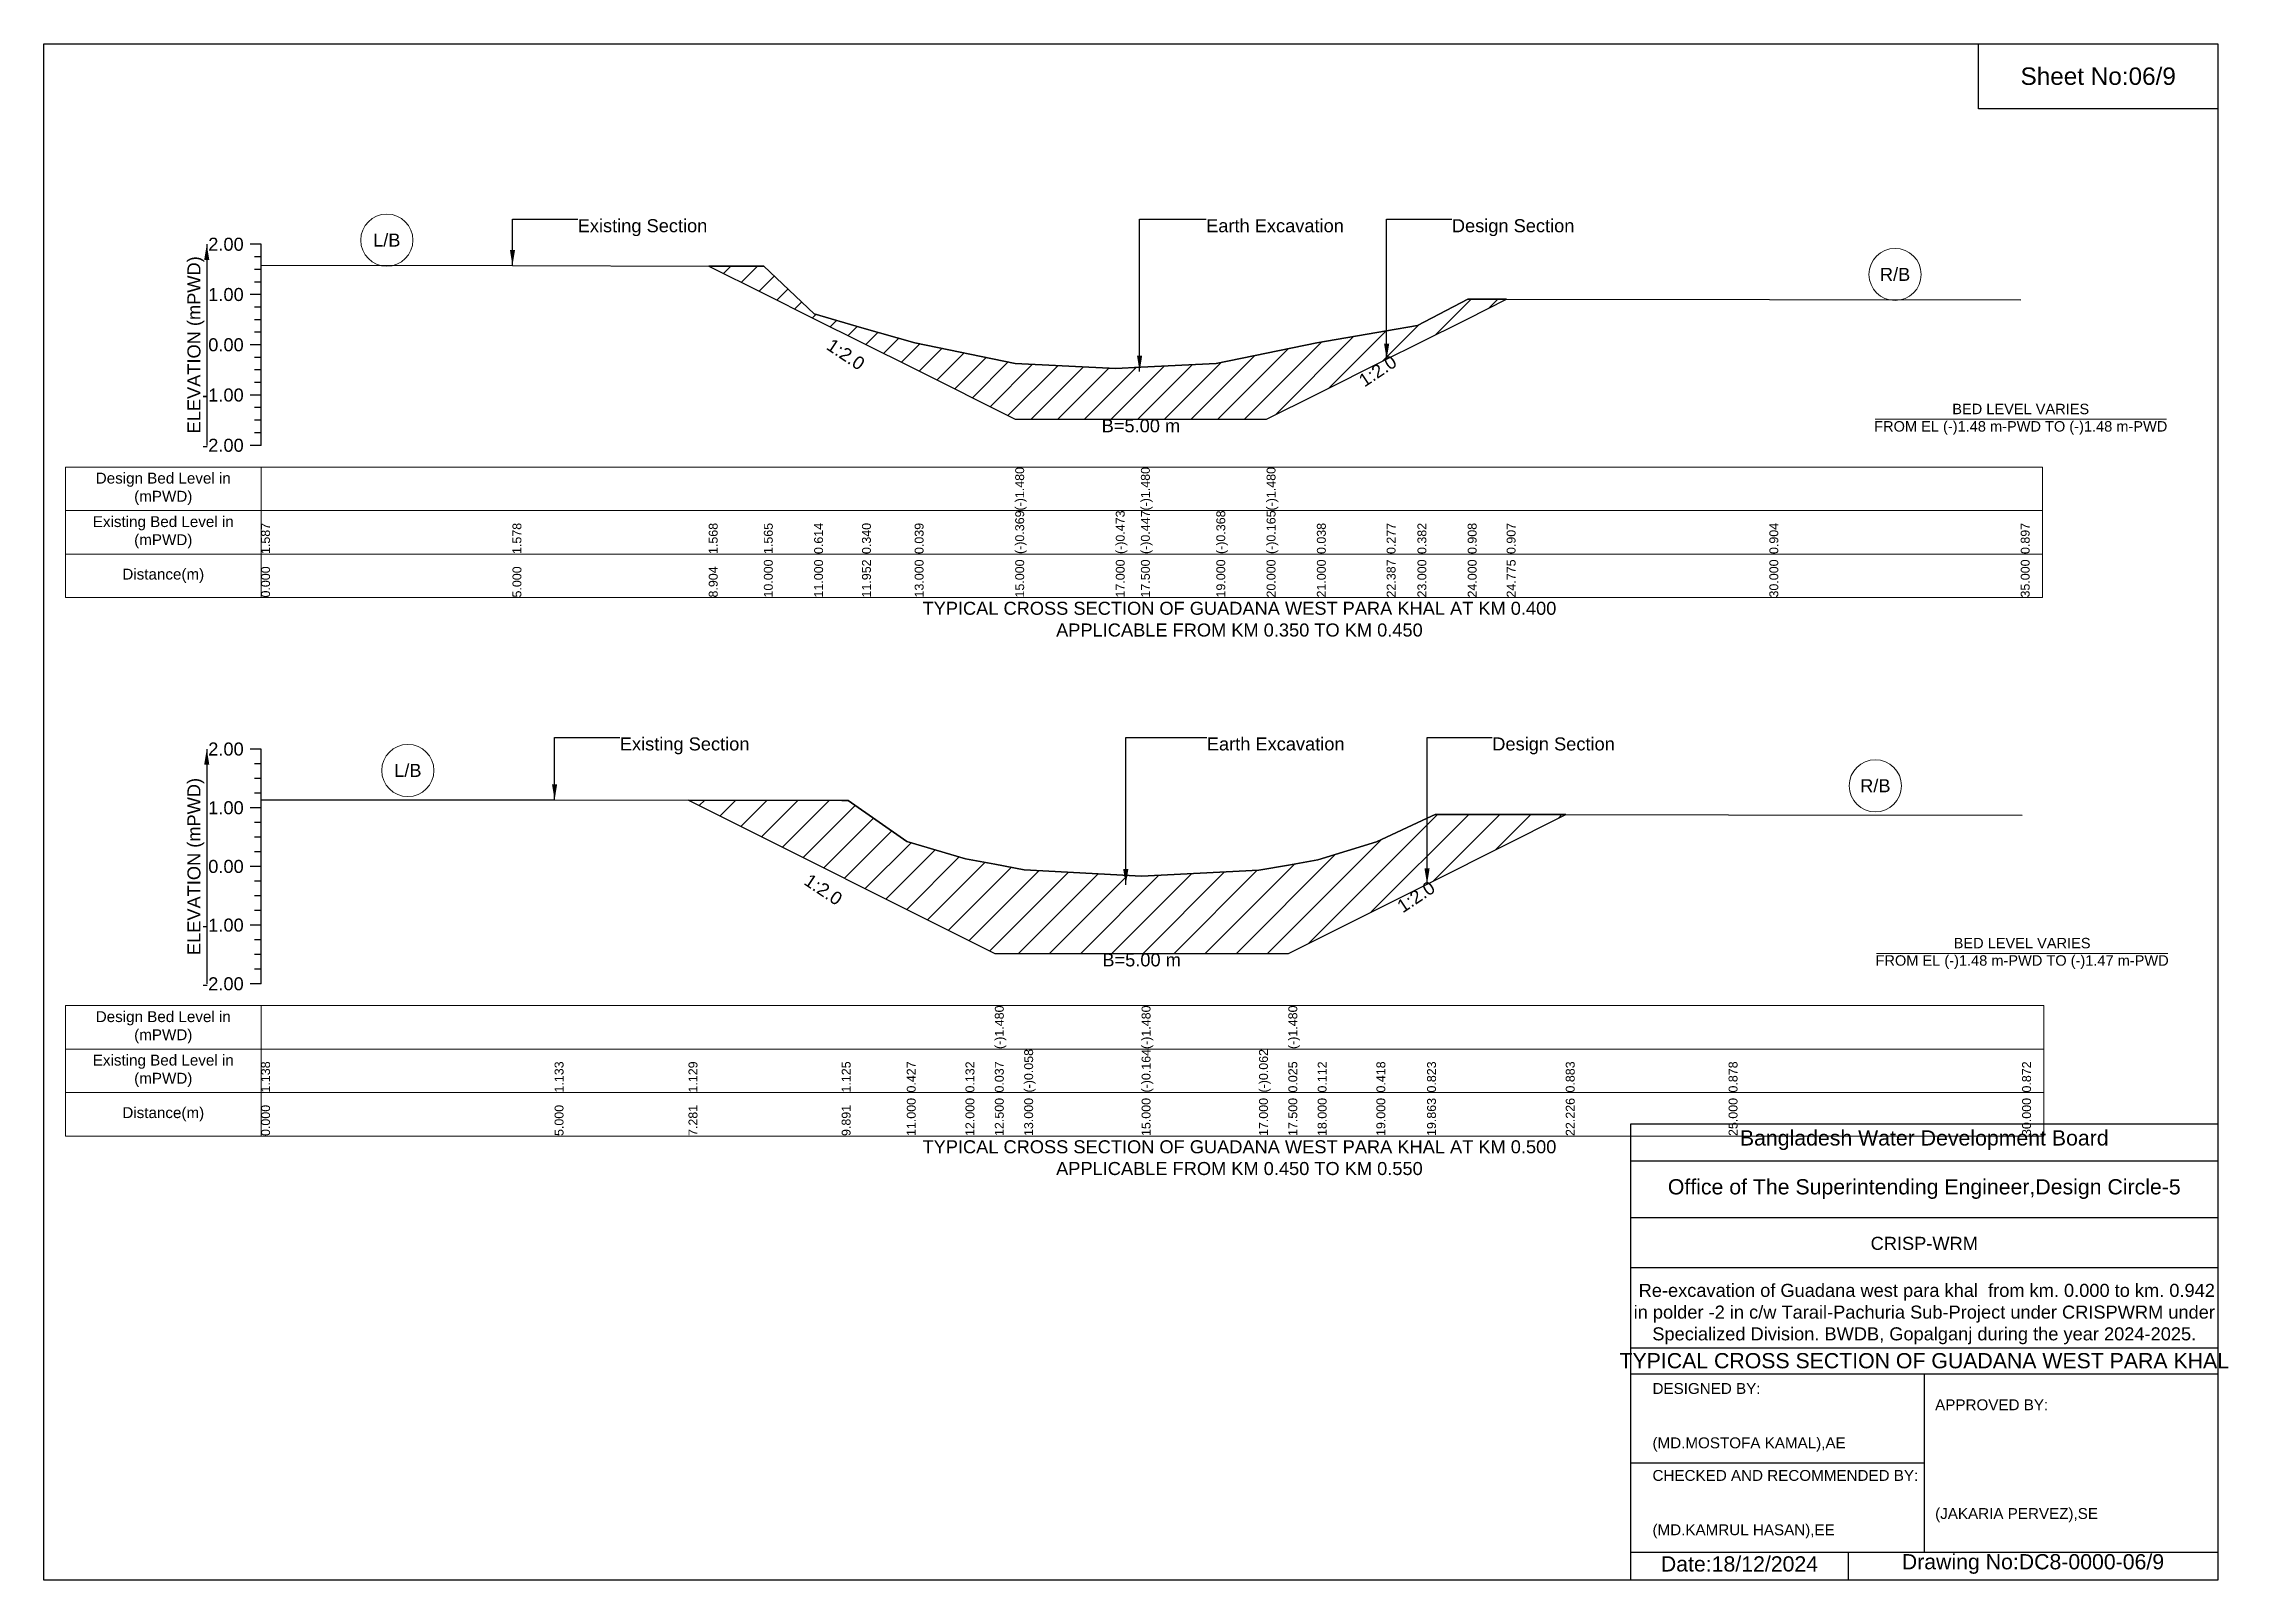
# Model space of a CAD drawing. Header units: inches. Extents: x 91000 to 188000, y -5656 to 0.
# Drawn here: x 150000 to 158039, y -5656 to 0 of the extents above; entities that cross this region are included whole.
import ezdxf

# ---------------------------------------------------------------- set-up
doc = ezdxf.new("R2010")
doc.units = ezdxf.units.IN
doc.header["$LTSCALE"] = 7
doc.header["$MEASUREMENT"] = 0
for name, color, linetype, lineweight in [('Cross section Data Border', 7, 'Continuous', 9), ('Cross Section Labels', 7, 'Continuous', 9), ('Existing_Bed_Level for Xsection', 7, 'Continuous', 25)]:
    doc.layers.add(name, color=color, linetype=linetype, lineweight=lineweight)
doc.styles.get("Standard").update_dxf_attribs({"font": 'arial.ttf'})
doc.dimstyles.get("Standard").update_dxf_attribs({"dimtxt": 0.18, "dimasz": 0.18, "dimexe": 0.18, "dimexo": 0.0625, "dimgap": 0.09, "dimtad": 0, "dimtih": 1, "dimtoh": 1, "dimdec": 4, "dimzin": 0, "dimdsep": 46, "dimtxsty": 'Standard', "dimcen": 0.09, "dimadec": 0, "dimazin": 0, "dimtfac": 1, "dimtdec": 4, "dimtofl": 0, "dimtmove": 0, "dimatfit": 3, "dimfxl": 1, "dimtolj": 1, "dimtzin": 0, "dimarcsym": 0})

msp = doc.modelspace()

# ---------------------------------------------------------------- texts
at = {"attachment_point": 5}
for s, insert, char_height in [('Sheet No:06/9', (157560, -120), 64), ('Bangladesh Water Development Board', (156920, -4036), 56), ('Office of The Superintending Engineer,Design Circle-5', (156920, -4216), 56)]:
    msp.add_mtext(s, dxfattribs=dict(at, insert=insert, char_height=char_height))
for s, insert, char_height, width, attachment_point in [('CRISP-WRM', (156920, -4416), 48, 2240, 5), (' Re-excavation of Guadana west para khal  from km. 0.000 to km. 0.942 in polder -2 in c/w Tarail-Pachuria Sub-Project under CRISPWRM under Specialized Division. BWDB, Gopalganj during the year 2024-2025.', (156920, -4676), 48, 2160, 5), ('TYPICAL CROSS SECTION OF GUADANA WEST PARA KHAL', (156920, -4848), 56, 2240, 5), ('DESIGNED BY:^J^J^J(MD.MOSTOFA KAMAL),AE', (155920, -5056), 40, 1120, 4), ('APPROVED BY:^J^J^J^J^J^J(JAKARIA PERVEZ),SE', (156960, -5216), 40, 1120, 4), ('CHECKED AND RECOMMENDED BY:^J^J^J(MD.KAMRUL HASAN),EE', (155920, -5376), 40, 1120, 4), ('Date:18/12/2024', (156240, -5596), 56, 1120, 5), ('Drawing No:DC8-0000-06/9', (157320, -5596), 56, 1760, 5)]:
    msp.add_mtext(s, dxfattribs=dict(insert=insert, char_height=char_height, width=width, attachment_point=attachment_point))
at = {"layer": 'Cross section Data Border', "char_height": 40, "width": 640, "attachment_point": 5}
for s, insert in [('Design Bed Level in (mPWD)', (150440, -1638.5)), ('Existing Bed Level in (mPWD)', (150440, -1798.5)), ('Distance(m)', (150440, -1958.5)), ('Design Bed Level in (mPWD)', (150440, -3620.6)), ('Existing Bed Level in (mPWD)', (150440, -3780.6)), ('Distance(m)', (150440, -3940.6))]:
    msp.add_mtext(s, dxfattribs=dict(at, insert=insert))
at = {"layer": 'Cross Section Labels'}
for s, insert, char_height, attachment_point in [('L/B', (151262.5, -723.2), 48, 5), ('Existing Section', (151965, -646), 48, 1), ('Earth Excavation', (154277.5, -646), 48, 1), ('Design Section', (155181.7, -646), 48, 1), ('R/B', (156812.5, -849.4), 48, 5), ('BED LEVEL VARIES ^JFROM EL (-)1.48 m-PWD TO (-)1.48 m-PWD', (157275, -1382.3), 38.4, 5), ('B=5.00 m', (154037.5, -1382.3), 48, 2), ('TYPICAL CROSS SECTION OF GUADANA WEST PARA KHAL AT KM 0.400^JAPPLICABLE FROM KM 0.350 TO KM 0.450', (154400, -2118.5), 48, 5), ('Existing Section', (152120, -2553.4), 48, 1), ('Earth Excavation', (154280, -2553.4), 48, 1), ('Design Section', (155330.4, -2553.4), 48, 1), ('L/B', (151340, -2675.3), 48, 5), ('R/B', (156740, -2731.6), 48, 5), ('BED LEVEL VARIES ^JFROM EL (-)1.48 m-PWD TO (-)1.47 m-PWD', (157280, -3348.3), 38.4, 5), ('B=5.00 m', (154040, -3348.3), 48, 2), ('TYPICAL CROSS SECTION OF GUADANA WEST PARA KHAL AT KM 0.500^JAPPLICABLE FROM KM 0.450 TO KM 0.550', (154400, -4100.6), 48, 5)]:
    msp.add_mtext(s, dxfattribs=dict(at, insert=insert, char_height=char_height, attachment_point=attachment_point))
at = {"layer": 'Cross Section Labels', "char_height": 48, "attachment_point": 2}
for insert, rotation in [((152964.9, -1123.5), 326.30993), ((154895.4, -1184.6), 33.69007), ((152882.4, -3093.4), 326.30993), ((155036.4, -3120.1), 33.69007)]:
    msp.add_mtext('1:2.0', dxfattribs=dict(at, insert=insert, rotation=rotation))
at = {"layer": 'Existing_Bed_Level for Xsection', "char_height": 48, "attachment_point": 6}
for s, insert in [('2.00', (150736, -738.5)), ('1.00', (150736, -923.5)), ('0.00', (150736, -1108.5)), ('-1.00', (150736, -1293.5)), ('-2.00', (150736, -1478.5)), ('2.00', (150736, -2596.6)), ('1.00', (150736, -2812.6)), ('0.00', (150736, -3028.6)), ('-1.00', (150736, -3244.6)), ('-2.00', (150736, -3460.6))]:
    msp.add_mtext(s, dxfattribs=dict(at, insert=insert))
at = {"layer": 'Existing_Bed_Level for Xsection', "rotation": 90}
for s, insert, char_height, attachment_point in [('ELEVATION (mPWD)', (150560, -1108.5), 48, 5), ('(-)1.480', (153575, -1718.5), 32.8, 1), ('(-)1.480', (154037.5, -1718.5), 32.8, 1), ('(-)1.480', (154500, -1718.5), 32.8, 1), ('1.587', (150800, -1878.5), 32.8, 1), ('1.578', (151725, -1878.5), 32.8, 1), ('1.568', (152447.3, -1878.5), 32.8, 1), ('1.565', (152650, -1878.5), 32.8, 1), ('0.614', (152835, -1878.5), 32.8, 1), ('0.340', (153011.1, -1878.5), 32.8, 1), ('0.039', (153205, -1878.5), 32.8, 1), ('(-)0.369', (153575, -1878.5), 32.8, 1), ('(-)0.473', (153945, -1878.5), 32.8, 1), ('(-)0.447', (154037.5, -1878.5), 32.8, 1), ('(-)0.368', (154315, -1878.5), 32.8, 1), ('(-)0.165', (154500, -1878.5), 32.8, 1), ('0.038', (154685, -1878.5), 32.8, 1), ('0.277', (154941.7, -1878.5), 32.8, 1), ('0.382', (155055, -1878.5), 32.8, 1), ('0.908', (155240, -1878.5), 32.8, 1), ('0.907', (155383.3, -1878.5), 32.8, 1), ('0.904', (156350, -1878.5), 32.8, 1), ('0.897', (157275, -1878.5), 32.8, 1), ('0.000', (150800, -2038.5), 32.8, 1), ('5.000', (151725, -2038.5), 32.8, 1), ('8.904', (152447.3, -2038.5), 32.8, 1), ('10.000', (152650, -2038.5), 32.8, 1), ('11.000', (152835, -2038.5), 32.8, 1), ('11.952', (153011.1, -2038.5), 32.8, 1), ('13.000', (153205, -2038.5), 32.8, 1), ('15.000', (153575, -2038.5), 32.8, 1), ('17.000', (153945, -2038.5), 32.8, 1), ('17.500', (154037.5, -2038.5), 32.8, 1), ('19.000', (154315, -2038.5), 32.8, 1), ('20.000', (154500, -2038.5), 32.8, 1), ('21.000', (154685, -2038.5), 32.8, 1), ('22.387', (154941.7, -2038.5), 32.8, 1), ('23.000', (155055, -2038.5), 32.8, 1), ('24.000', (155240, -2038.5), 32.8, 1), ('24.775', (155383.3, -2038.5), 32.8, 1), ('30.000', (156350, -2038.5), 32.8, 1), ('35.000', (157275, -2038.5), 32.8, 1), ('ELEVATION (mPWD)', (150560, -3028.6), 48, 5), ('(-)1.480', (153500, -3700.6), 32.8, 1), ('(-)1.480', (154040, -3700.6), 32.8, 1), ('(-)1.480', (154580, -3700.6), 32.8, 1), ('1.138', (150800, -3860.6), 32.8, 1), ('1.133', (151880, -3860.6), 32.8, 1), ('1.129', (152372.8, -3860.6), 32.8, 1), ('1.125', (152936.4, -3860.6), 32.8, 1), ('0.427', (153176, -3860.6), 32.8, 1), ('0.132', (153392, -3860.6), 32.8, 1), ('0.037', (153500, -3860.6), 32.8, 1), ('(-)0.058', (153608, -3860.6), 32.8, 1), ('(-)0.164', (154040, -3860.6), 32.8, 1), ('(-)0.062', (154472, -3860.6), 32.8, 1), ('0.025', (154580, -3860.6), 32.8, 1), ('0.112', (154688, -3860.6), 32.8, 1), ('0.418', (154904, -3860.6), 32.8, 1), ('0.823', (155090.4, -3860.6), 32.8, 1), ('0.883', (155600.8, -3860.6), 32.8, 1), ('0.878', (156200, -3860.6), 32.8, 1), ('0.872', (157280, -3860.6), 32.8, 1), ('0.000', (150800, -4020.6), 32.8, 1), ('5.000', (151880, -4020.6), 32.8, 1), ('7.281', (152372.8, -4020.6), 32.8, 1), ('9.891', (152936.4, -4020.6), 32.8, 1), ('11.000', (153176, -4020.6), 32.8, 1), ('12.000', (153392, -4020.6), 32.8, 1), ('12.500', (153500, -4020.6), 32.8, 1), ('13.000', (153608, -4020.6), 32.8, 1), ('15.000', (154040, -4020.6), 32.8, 1), ('17.000', (154472, -4020.6), 32.8, 1), ('17.500', (154580, -4020.6), 32.8, 1), ('18.000', (154688, -4020.6), 32.8, 1), ('19.000', (154904, -4020.6), 32.8, 1), ('19.863', (155090.4, -4020.6), 32.8, 1), ('22.226', (155600.8, -4020.6), 32.8, 1), ('25.000', (156200, -4020.6), 32.8, 1), ('30.000', (157280, -4020.6), 32.8, 1)]:
    msp.add_mtext(s, dxfattribs=dict(at, insert=insert, char_height=char_height, attachment_point=attachment_point))

# ---------------------------------------------------------------- hatches: boundary and pattern name
at = {"layer": 'Existing_Bed_Level for Xsection'}
h = msp.add_hatch(dxfattribs=at)
h.set_pattern_fill('ANSI31', color=256, scale=555, style=0)
h.paths.add_polyline_path([(152447.3, -818.4), (152650, -919.8), (152835, -1012.3), (153011.1, -1100.4), (153205, -1197.3), (153575, -1382.3), (153945, -1382.3), (154037.5, -1382.3), (154315, -1382.3), (154500, -1382.3), (154685, -1289.8), (154941.7, -1161.5), (155055, -1104.8), (155240, -1012.3), (155383.3, -940.6), (155240, -940.5), (155055, -1037.8), (154941.7, -1057.3), (154685, -1101.5), (154500, -1139), (154315, -1176.6), (154037.5, -1191.1), (153945, -1196), (153575, -1176.8), (153205, -1101.3), (153011.1, -1045.5), (152835, -994.9), (152650, -819)])
h = msp.add_hatch(dxfattribs=at)
h.set_pattern_fill('ANSI31', color=256, scale=648, style=0)
h.paths.add_polyline_path([(152372.8, -2784.6), (152936.4, -3066.4), (152960, -3078.3), (153176, -3186.3), (153392, -3294.3), (153500, -3348.3), (153608, -3348.3), (154040, -3348.3), (154472, -3348.3), (154580, -3348.3), (154688, -3294.3), (154904, -3186.3), (155090.4, -3093.1), (155120, -3078.3), (155600.8, -2837.8), (155120, -2837), (155090.4, -2850.9), (154904, -2938.3), (154688, -3004.4), (154580, -3023.2), (154472, -3042), (154040, -3064), (153608, -3041.1), (153500, -3020.6), (153392, -3000.1), (153176, -2936.3), (152960, -2785.6), (152936.4, -2785.5)])

# ---------------------------------------------------------------- linework, layer by layer
for points in [[(150000, 0), (158000, 0), (158000, -5656), (150000, -5656)], [(157120, 0), (158000, 0), (158000, -240), (157120, -240)]]:
    msp.add_lwpolyline(points, close=True)
for points in [[(155840, -5656), (155840, -3976), (158000, -3976)], [(155840, -4112), (158000, -4112)], [(155840, -4320), (158000, -4320)], [(155840, -4504), (158000, -4504)], [(155840, -4800), (158000, -4800)], [(155840, -4896), (158000, -4896)], [(156920, -4896), (156920, -5552)], [(155840, -5224), (156920, -5224)], [(155840, -5552), (158000, -5552)], [(156640, -5552), (156640, -5656)]]:
    msp.add_lwpolyline(points)
at = {"layer": 'Cross section Data Border'}
for points in [[(150080, -1558.5), (157355, -1558.5), (157355, -2038.5), (150080, -2038.5)], [(150080, -3540.6), (157360, -3540.6), (157360, -4020.6), (150080, -4020.6)]]:
    msp.add_lwpolyline(points, close=True, dxfattribs=at)
for points in [[(150800, -1558.5), (150800, -2038.5)], [(150080, -1718.5), (157355, -1718.5)], [(150080, -1878.5), (157355, -1878.5)], [(150800, -3540.6), (150800, -4020.6)], [(150080, -3700.6), (157360, -3700.6)], [(150080, -3860.6), (157360, -3860.6)]]:
    msp.add_lwpolyline(points, dxfattribs=at)
at = {"layer": 'Cross Section Labels'}
for points in [[(156739.2, -1382.3), (157810.8, -1382.3)], [(156744.2, -3348.3), (157815.8, -3348.3)]]:
    msp.add_lwpolyline(points, dxfattribs=at)
for centre in [(151262.5, -723.2), (156812.5, -849.4), (151340, -2675.3), (156740, -2731.6)]:
    msp.add_circle(centre, 96, dxfattribs=at)
at = {"layer": 'Existing_Bed_Level for Xsection'}
for points in [[(150800, -738.5), (150760, -738.5)], [(150800, -784.7), (150776, -784.7)], [(150800, -1478.5), (150800, -1293.5), (150800, -1108.5), (150800, -923.5), (150800, -738.5)], [(150800, -831), (150776, -831)], [(150800, -877.2), (150776, -877.2)], [(150800, -814.9), (151725, -816.6), (152447.3, -818.4), (152650, -819), (152835, -994.9), (153011.1, -1045.5), (153205, -1101.3), (153575, -1176.8), (153575, -1176.8), (153945, -1196), (154037.5, -1191.1), (154037.5, -1191.1), (154315, -1176.6), (154500, -1139), (154500, -1139), (154685, -1101.5), (154941.7, -1057.3), (155055, -1037.8), (155240, -940.5), (155383.3, -940.6), (156350, -941.3), (157275, -942.5)], [(150800, -923.5), (150760, -923.5)], [(150800, -969.7), (150776, -969.7)], [(150800, -1016), (150776, -1016)], [(150800, -1108.5), (150760, -1108.5)], [(150800, -1062.2), (150776, -1062.2)], [(150800, -1154.7), (150776, -1154.7)], [(150800, -1201), (150776, -1201)], [(150800, -1247.2), (150776, -1247.2)], [(150800, -1293.5), (150760, -1293.5)], [(150800, -1339.7), (150776, -1339.7)], [(150800, -1386), (150776, -1386)], [(150800, -1432.2), (150776, -1432.2)], [(150800, -1478.5), (150760, -1478.5)], [(150800, -2596.6), (150760, -2596.6)], [(150800, -2650.6), (150776, -2650.6)], [(150800, -3460.6), (150800, -3244.6), (150800, -3028.6), (150800, -2812.6), (150800, -2596.6)], [(150800, -2704.6), (150776, -2704.6)], [(150800, -2812.6), (150760, -2812.6)], [(150800, -2758.6), (150776, -2758.6)], [(150800, -2782.8), (151880, -2783.8), (152372.8, -2784.6), (152936.4, -2785.5), (152960, -2785.6), (153176, -2936.3), (153392, -3000.1), (153500, -3020.6), (153500, -3020.6), (153608, -3041.1), (154040, -3064), (154040, -3064), (154472, -3042), (154580, -3023.2), (154580, -3023.2), (154688, -3004.4), (154904, -2938.3), (155090.4, -2850.9), (155120, -2837), (155600.8, -2837.8), (156200, -2838.9), (157280, -2840.2)], [(150800, -2866.6), (150776, -2866.6)], [(150800, -2920.6), (150776, -2920.6)], [(150800, -3028.6), (150760, -3028.6)], [(150800, -2974.6), (150776, -2974.6)], [(150800, -3082.6), (150776, -3082.6)], [(150800, -3136.6), (150776, -3136.6)], [(150800, -3190.6), (150776, -3190.6)], [(150800, -3244.6), (150760, -3244.6)], [(150800, -3298.6), (150776, -3298.6)], [(150800, -3352.6), (150776, -3352.6)], [(150800, -3406.6), (150776, -3406.6)], [(150800, -3460.6), (150760, -3460.6)]]:
    msp.add_lwpolyline(points, dxfattribs=at)
for points in [[(152447.3, -818.4), (152650, -919.8), (152835, -1012.3), (153011.1, -1100.4), (153205, -1197.3), (153575, -1382.3), (153575, -1382.3), (153945, -1382.3), (154037.5, -1382.3), (154037.5, -1382.3), (154315, -1382.3), (154500, -1382.3), (154500, -1382.3), (154685, -1289.8), (154941.7, -1161.5), (155055, -1104.8), (155240, -1012.3), (155383.3, -940.6), (155383.3, -940.6), (155383.3, -940.6), (155240, -940.5), (155055, -1037.8), (154941.7, -1057.3), (154685, -1101.5), (154500, -1139), (154500, -1139), (154315, -1176.6), (154037.5, -1191.1), (154037.5, -1191.1), (153945, -1196), (153575, -1176.8), (153575, -1176.8), (153205, -1101.3), (153011.1, -1045.5), (152835, -994.9), (152650, -819)], [(152372.8, -2784.6), (152936.4, -3066.4), (152960, -3078.3), (153176, -3186.3), (153392, -3294.3), (153500, -3348.3), (153500, -3348.3), (153608, -3348.3), (154040, -3348.3), (154040, -3348.3), (154472, -3348.3), (154580, -3348.3), (154580, -3348.3), (154688, -3294.3), (154904, -3186.3), (155090.4, -3093.1), (155120, -3078.3), (155600.8, -2837.8), (155600.8, -2837.8), (155600.8, -2837.8), (155120, -2837), (155090.4, -2850.9), (154904, -2938.3), (154688, -3004.4), (154580, -3023.2), (154580, -3023.2), (154472, -3042), (154040, -3064), (154040, -3064), (153608, -3041.1), (153500, -3020.6), (153500, -3020.6), (153392, -3000.1), (153176, -2936.3), (152960, -2785.6), (152936.4, -2785.5)]]:
    msp.add_lwpolyline(points, close=True, dxfattribs=at)

msp.set_redraw_order([(e.dxf.handle, doc.entitydb.next_handle()) for e in msp.query("TEXT MTEXT ATTDEF DIMENSION ARC_DIMENSION")])  # texts and dimensions are drawn at this point

# ---------------------------------------------------------------- leaders
at = {"layer": 'Cross Section Labels', "annotation_type": 0, "has_hookline": 1, "hookline_direction": 0}
for points, text_width in [([(151725, -816.6), (151725, -646), (151964.9, -646)], 467.2), ([(154032.6, -1206.5), (154032.6, -646), (154277.4, -646)], 497), ([(154941.7, -1161.5), (154941.7, -646), (155181.6, -646)], 441.2), ([(151880, -2783.8), (151880, -2553.4), (152119.9, -2553.4)], 467.2), ([(153981.8, -3095.9), (153981.8, -2553.4), (154279.9, -2553.4)], 497), ([(155090.4, -3093.1), (155090.4, -2553.4), (155330.3, -2553.4)], 441.2)]:
    msp.add_leader(points, dimstyle='Standard', override={"dimasz": 57.6}, dxfattribs=dict(at, text_width=text_width))
at = {"layer": 'Existing_Bed_Level for Xsection'}
for points in [[(150600, -738.5), (150600, -1478.5)], [(150600, -2596.6), (150600, -3460.6)]]:
    msp.add_leader(points, dimstyle='Standard', override={"dimasz": 57.6}, dxfattribs=at)

doc.saveas('drawing.dxf')
